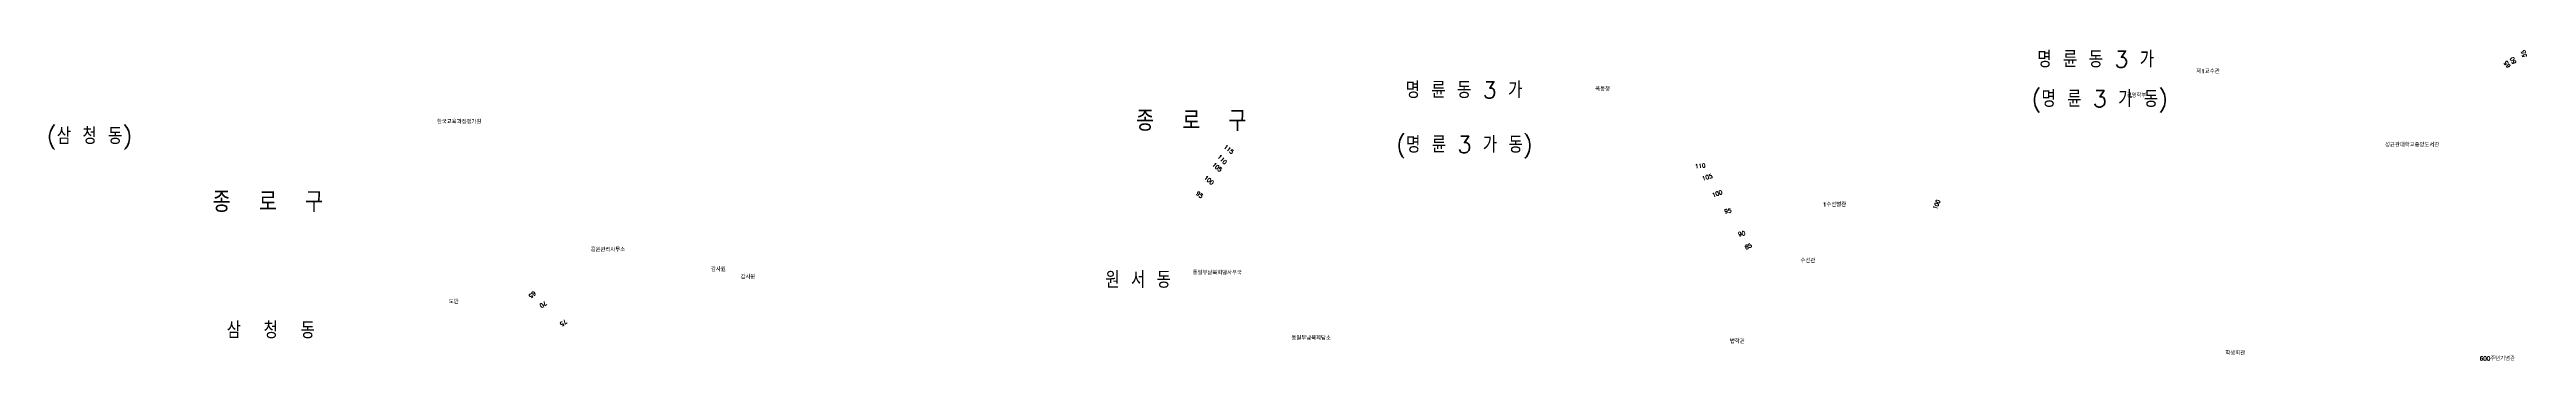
# Model space of a CAD drawing. Header units: feet. Extents: x -1222 to 199575, y -502 to 454509.
# Drawn here: x 198342 to 199546, y 454209 to 454360 of the extents above; entities that cross this region are included whole.
import ezdxf
from ezdxf.enums import TextEntityAlignment as Align

# ---------------------------------------------------------------- set-up
doc = ezdxf.new("R2010")
doc.units = ezdxf.units.FT
doc.header["$MEASUREMENT"] = 0
for name, color, linetype in [('CA0011', 7, 'CONTINUOUS'), ('ZC002', 7, 'CONTINUOUS'), ('ZC251', 7, 'CONTINUOUS'), ('ZC252', 7, 'CONTINUOUS')]:
    doc.layers.add(name, color=color, linetype=linetype)
doc.styles.add('NGSW', font='ROMANS.shx', dxfattribs={"bigfont": 'NGSW.shx'})
doc.styles.get("Standard").update_dxf_attribs({"font": 'ROMANS.shx', "bigfont": 'NGSW.shx'})

msp = doc.modelspace()

# ---------------------------------------------------------------- texts
at = {"layer": 'CA0011', "style": 'NGSW'}
for s, rotation, p in [('65', 127.73, (199536.5, 454354.8)), ('60', 119.04, (199539.7, 454356.6)), ('55', 105.08, (199545.4, 454359.9)), ('110', 4.76, (199147.2, 454302.8)), ('105', 15.51, (199150.7, 454297.8)), ('100', 19.67, (199155.6, 454290)), ('95', 9.44, (199159.9, 454281)), ('90', 10.72, (199166.6, 454270)), ('85', 23.96, (199169.9, 454264.3))]:
    msp.add_text(s, height=2, rotation=rotation, dxfattribs=at).set_placement(p, align=Align.RIGHT)
at = {"layer": 'CA0011'}
for s, rotation, p in [('105', 319, (198911.1, 454300.5)), ('110', 313, (198913.3, 454304.1)), ('115', 320, (198916.8, 454309.2)), ('95', 322, (198902, 454287.7)), ('100', 319, (198907.1, 454294.2)), ('65', 220, (198575, 454240.7)), ('70', 213, (198580.3, 454236.2)), ('75', 215, (198590.1, 454227.2))]:
    msp.add_text(s, height=2, rotation=rotation, dxfattribs=at).set_placement(p, align=Align.RIGHT)
at = {"layer": 'CA0011', "style": 'NGSW', "width": 0.884642}
msp.add_text('100', height=2, rotation=67.6004, dxfattribs=at).set_placement((199259.5, 454282.2), (199261.3, 454286.6), align=Align.FIT)
at = {"layer": 'ZC002', "style": 'NGSW'}
for s, p in [('옥통정', (199093.5, 454339.9)), ('한국교육과정평가원', (198530.6, 454324)), ('공원관리사무소', (198605.3, 454261.9)), ('감사원', (198663.8, 454252.4)), ('감사원', (198678.2, 454248.7)), ('통일부남북회담사무국', (198897.9, 454250.7)), ('도반', (198536.4, 454236.7)), ('통일부남북회담소', (198945.9, 454219)), ('600주년기념관', (199523.4, 454209.1))]:
    msp.add_text(s, height=2, dxfattribs=at).set_placement(p)
for s, p in [('제1교수관', (199385.7, 454348.5)), ('경영학부', (199351.8, 454336.8)), ('성균관대학교중앙도서관', (199477.4, 454312.8)), ('1수선별관', (199204.2, 454283.8)), ('수선관', (199193.3, 454256.6)), ('법학관', (199159, 454217.4)), ('학생회관', (199399.8, 454211.7))]:
    msp.add_text(s, height=2, rotation=359.99, dxfattribs=at).set_placement(p)
at = {"layer": 'ZC251', "style": 'NGSW'}
for s, height, p in [('명 륜 동 3 가', 8, (199308.4, 454351.3)), ('명 륜 동 3 가', 8, (199001.4, 454336.4)), ('종  로  구', 10, (198870.4, 454320.5)), ('종  로  구', 10, (198421.6, 454281.1)), ('원 서 동', 8, (198855.4, 454244.3)), ('삼  청  동', 8, (198428.4, 454219.8))]:
    msp.add_text(s, height=height, dxfattribs=at).set_placement(p)
at = {"layer": 'ZC252', "style": 'NGSW'}
for s, p in [('(명 륜 3 가 동)', (199305.6, 454332.1)), ('(삼 청 동)', (198341, 454314.1)), ('(명 륜 3 가 동)', (198996.8, 454309.9))]:
    msp.add_text(s, height=8, dxfattribs=at).set_placement(p)

doc.saveas('drawing.dxf')
